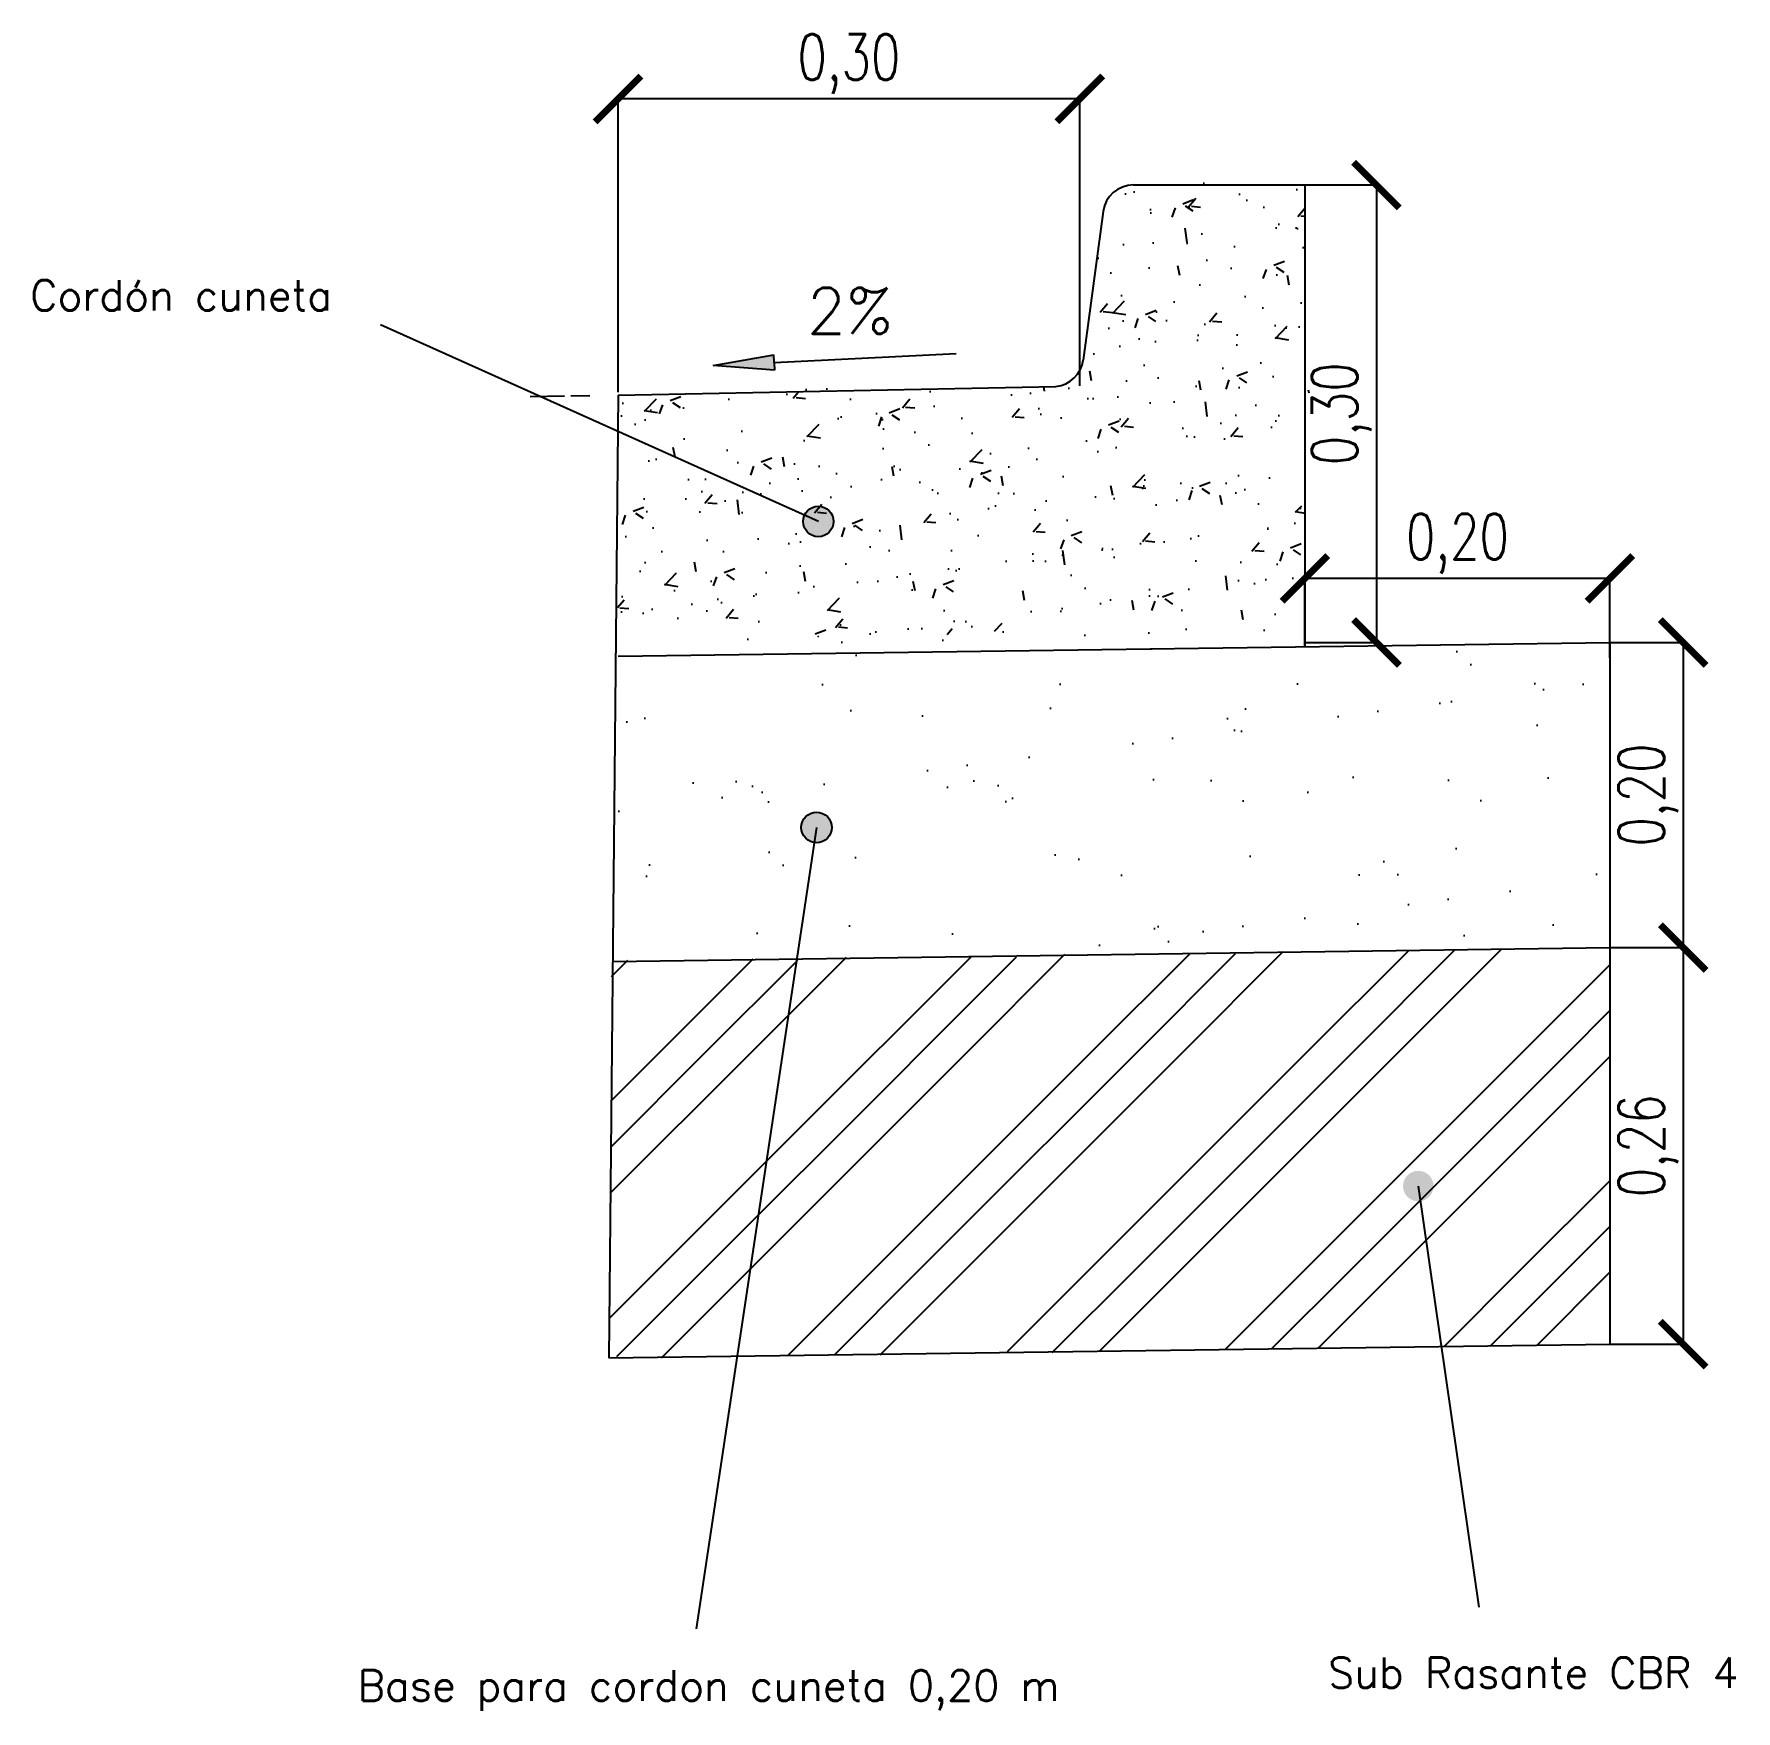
# Model space of a CAD drawing. Header units: metres. Extents: x 2615496 to 2632651, y 4927671 to 4929056.
# Drawn here: x 2629385.169 to 2629386.285, y 4928248.508 to 4928249.608 of the extents above; entities that cross this region are included whole.
import ezdxf

# ---------------------------------------------------------------- set-up
doc = ezdxf.new("R2010")
doc.units = ezdxf.units.M
doc.header["$MEASUREMENT"] = 0
doc.linetypes.add('CENTRO2', pattern=[0.8999999999999999, 0.6, -0.1, 0.1, -0.1])
for name, color, linetype in [('Detalle Hach detalle', 131, 'Continuous'), ('Detalle Separacion', 160, 'Continuous'), ('Detalle Texto', 51, 'Continuous'), ('Vereda', 3, 'Continuous')]:
    doc.layers.add(name, color=color, linetype=linetype)
doc.styles.add('ROMANS', font='romans.shx', dxfattribs={"width": 0.75})
doc.styles.get("Standard").update_dxf_attribs({"font": 'CALIBRI.TTF'})
doc.dimstyles.new('cotas urbano', dxfattribs={"dimtxt": 0.03, "dimasz": 0.03, "dimexe": 0, "dimexo": 0, "dimgap": 0.005, "dimtad": 1, "dimzin": 0, "dimtxsty": 'ROMANS', "dimblk": 'ARCHTICK', "dimcen": 1, "dimclrd": 256, "dimclre": 256, "dimclrt": 256, "dimaunit": 1, "dimadec": 3, "dimazin": 0, "dimtfac": 1, "dimtix": 1, "dimtmove": 0, "dimatfit": 3, "dimldrblk": 'OBLIQUE', "dimfxl": 0, "dimlwd": -1, "dimlwe": -1, "dimarcsym": 0})
pattern_1 = [(45, (-8.806337573565543, -8.281429052352905), (0.1414213562373095, -8.881784197001253e-18), [0.2]), (45, (-8.776337573565542, -8.281429052352905), (0.1414213562373095, -8.881784197001253e-18), [0.2]), (45, (-8.746337573565544, -8.281429052352905), (0.1414213562373095, -8.881784197001253e-18), [0.2])]

msp = doc.modelspace()

# ---------------------------------------------------------------- texts
at = {"layer": 'Detalle Texto'}
for s, width, insert, char_height, attachment_point in [('{\\Fromans|c0;Cordón cuneta}', 0.3355792425718391, (2629385.166656188, 4928249.446184136), 0.02, 1), ('{\\Fromans|c0;2%}', 0.07193687516519276, (2629385.675905911, 4928249.441058764), 0.03, 1), ('{\\Fromans|c0;Sub Rasante CBR 4}', 0.8584807060105959, (2629386.017688327, 4928248.543154749), 0.02, 1), ('{\\Fromans|c0;Base para cordon cuneta 0,20 m}', 0.8584807060105959, (2629385.841637257, 4928248.53469957), 0.02, 3)]:
    msp.add_mtext_dynamic_manual_height_columns(s, width=width, gutter_width=12.5, heights=[0], dxfattribs=dict(at, insert=insert, char_height=char_height, attachment_point=attachment_point))

# ---------------------------------------------------------------- blocks, each defined once
blk = doc.blocks.new('_ArchTick')
at = {"color": 0, "linetype": 'ByBlock', "const_width": 0.15}
blk.add_lwpolyline([(-0.5, -0.5), (0.5, 0.5)], dxfattribs=at)
blk = doc.blocks.new('*D57')
at = {"layer": 'Defpoints', "color": 0}
for p in [(2629386.202494643, 4928249.208577172), (2629386.202494643, 4928249.008577172), (2629386.250518469, 4928249.008577172)]:
    blk.add_point(p, dxfattribs=at)
at = {"layer": 'Detalle Texto'}
for p, q in [((2629386.202494643, 4928249.208577172), (2629386.250518469, 4928249.208577172)), ((2629386.250518469, 4928249.208577172), (2629386.250518469, 4928249.008577172)), ((2629386.202494643, 4928249.008577172), (2629386.250518469, 4928249.008577172))]:
    blk.add_line(p, q, dxfattribs=at)
at = {"layer": 'Detalle Texto', "xscale": 0.03, "yscale": 0.03, "zscale": 0.03}
for p, rotation in [((2629386.250518469, 4928249.208577172), 90), ((2629386.250518469, 4928249.008577172), 270)]:
    blk.add_blockref('_ArchTick', p, dxfattribs=dict(at, rotation=rotation))
at = {"layer": 'Detalle Texto', "insert": (2629386.227661325, 4928249.108577173), "char_height": 0.03, "attachment_point": 5, "rotation": 90, "style": 'ROMANS'}
blk.add_mtext('0,20', dxfattribs=at)
blk = doc.blocks.new('_Oblique')
at = {"color": 0, "linetype": 'ByBlock', "lineweight": -2}
blk.add_line((-0.5, -0.5), (0.5, 0.5), dxfattribs=at)
blk = doc.blocks.new('*D48')
at = {"layer": 'Defpoints', "color": 0}
for p in [(2629386.002494643, 4928249.25063363), (2629386.002494643, 4928249.205807217), (2629386.202494643, 4928249.198577172)]:
    blk.add_point(p, dxfattribs=at)
at = {"layer": 'Detalle Texto'}
for p, q in [((2629386.002494643, 4928249.205807217), (2629386.002494643, 4928249.25063363)), ((2629386.202494643, 4928249.25063363), (2629386.002494643, 4928249.25063363)), ((2629386.202494643, 4928249.198577172), (2629386.202494643, 4928249.25063363))]:
    blk.add_line(p, q, dxfattribs=at)
at = {"layer": 'Detalle Texto', "xscale": 0.03, "yscale": 0.03, "zscale": 0.03, "rotation": 180}
blk.add_blockref('_ArchTick', (2629386.002494643, 4928249.25063363), dxfattribs=at)
at = {"layer": 'Detalle Texto', "xscale": 0.03, "yscale": 0.03, "zscale": 0.03}
blk.add_blockref('_ArchTick', (2629386.202494643, 4928249.25063363), dxfattribs=at)
at = {"layer": 'Detalle Texto', "insert": (2629386.102494643, 4928249.273490773), "char_height": 0.03, "attachment_point": 5, "style": 'ROMANS'}
blk.add_mtext('0,20', dxfattribs=at)
blk = doc.blocks.new('*D58')
at = {"layer": 'Defpoints', "color": 0}
for p in [(2629386.002494643, 4928249.508577172), (2629386.002494643, 4928249.208577172), (2629386.049401566, 4928249.208577172)]:
    blk.add_point(p, dxfattribs=at)
at = {"layer": 'Detalle Texto'}
for p, q in [((2629386.002494643, 4928249.508577172), (2629386.049401566, 4928249.508577172)), ((2629386.049401566, 4928249.508577172), (2629386.049401566, 4928249.208577172)), ((2629386.002494643, 4928249.208577172), (2629386.049401566, 4928249.208577172))]:
    blk.add_line(p, q, dxfattribs=at)
at = {"layer": 'Detalle Texto', "xscale": 0.03, "yscale": 0.03, "zscale": 0.03}
for p, rotation in [((2629386.049401566, 4928249.508577172), 90), ((2629386.049401566, 4928249.208577172), 270)]:
    blk.add_blockref('_ArchTick', p, dxfattribs=dict(at, rotation=rotation))
at = {"layer": 'Detalle Texto', "insert": (2629386.026544423, 4928249.358577173), "char_height": 0.03, "attachment_point": 5, "rotation": 90, "style": 'ROMANS'}
blk.add_mtext('0,30', dxfattribs=at)
blk = doc.blocks.new('*D49')
at = {"layer": 'Defpoints', "color": 0}
for p in [(2629386.202494643, 4928249.008577172), (2629386.202494643, 4928248.748577172), (2629386.250518469, 4928248.748577172)]:
    blk.add_point(p, dxfattribs=at)
at = {"layer": 'Detalle Texto'}
for p, q in [((2629386.202494643, 4928249.008577172), (2629386.250518469, 4928249.008577172)), ((2629386.250518469, 4928249.008577172), (2629386.250518469, 4928248.748577172)), ((2629386.202494643, 4928248.748577172), (2629386.250518469, 4928248.748577172))]:
    blk.add_line(p, q, dxfattribs=at)
at = {"layer": 'Detalle Texto', "xscale": 0.03, "yscale": 0.03, "zscale": 0.03}
for p, rotation in [((2629386.250518469, 4928249.008577172), 90), ((2629386.250518469, 4928248.748577172), 270)]:
    blk.add_blockref('_ArchTick', p, dxfattribs=dict(at, rotation=rotation))
at = {"layer": 'Detalle Texto', "insert": (2629386.227661325, 4928248.878577173), "char_height": 0.03, "attachment_point": 5, "rotation": 90, "style": 'ROMANS'}
blk.add_mtext('0,26', dxfattribs=at)
blk = doc.blocks.new('*D50')
at = {"layer": 'Defpoints', "color": 0}
for p in [(2629385.552111944, 4928249.565015888), (2629385.854928145, 4928249.376828435), (2629385.552111944, 4928249.37277211)]:
    blk.add_point(p, dxfattribs=at)
at = {"layer": 'Detalle Texto'}
for p, q in [((2629385.552111944, 4928249.37277211), (2629385.552111944, 4928249.565015888)), ((2629385.854928145, 4928249.565015888), (2629385.552111944, 4928249.565015888)), ((2629385.854928145, 4928249.376828435), (2629385.854928145, 4928249.565015888))]:
    blk.add_line(p, q, dxfattribs=at)
at = {"layer": 'Detalle Texto', "xscale": 0.03, "yscale": 0.03, "zscale": 0.03, "rotation": 180}
blk.add_blockref('_ArchTick', (2629385.552111944, 4928249.565015888), dxfattribs=at)
at = {"layer": 'Detalle Texto', "xscale": 0.03, "yscale": 0.03, "zscale": 0.03}
blk.add_blockref('_ArchTick', (2629385.854928145, 4928249.565015888), dxfattribs=at)
at = {"layer": 'Detalle Texto', "insert": (2629385.703520045, 4928249.58787303), "char_height": 0.03, "attachment_point": 5, "style": 'ROMANS'}
blk.add_mtext('0,30', dxfattribs=at)

# ---------------------------------------------------------------- dimensions: what is measured, and where the dimension line sits
at = {"layer": 'Detalle Texto'}
dim = msp.add_linear_dim(base=(2629385.552111944, 4928249.565015888), p1=(2629385.854928145, 4928249.376828435), p2=(2629385.552111944, 4928249.37277211), angle=180, dimstyle='cotas urbano', dxfattribs=at)
dim.commit()
dim.dimension.update_dxf_attribs({"geometry": '*D50', "text_midpoint": (2629385.703520045, 4928249.565015888), "dimtype": 160})
for base, p1, p2, angle, picture, middle in [((2629386.049401566, 4928249.208577172), (2629386.002494643, 4928249.508577172), (2629386.002494643, 4928249.208577172), 90, '*D58', (2629386.026544423, 4928249.358577173)), ((2629386.002494643, 4928249.25063363), (2629386.202494643, 4928249.198577172), (2629386.002494643, 4928249.205807217), 180, '*D48', (2629386.102494643, 4928249.273490773)), ((2629386.250518469, 4928249.008577172), (2629386.202494643, 4928249.208577172), (2629386.202494643, 4928249.008577172), 90, '*D57', (2629386.227661325, 4928249.108577173)), ((2629386.250518469, 4928248.748577172), (2629386.202494643, 4928249.008577172), (2629386.202494643, 4928248.748577172), 90, '*D49', (2629386.227661325, 4928248.878577173))]:
    dim = msp.add_linear_dim(base=base, p1=p1, p2=p2, angle=angle, dimstyle='cotas urbano', dxfattribs=at)
    dim.commit()
    dim.dimension.update_dxf_attribs({"geometry": picture, "text_midpoint": middle})

# ---------------------------------------------------------------- hatches: boundary and pattern name
at = {"layer": 'Detalle Hach detalle'}
h = msp.add_hatch(dxfattribs=at)
h.set_pattern_fill('AR-SAND', color=256, scale=0.05, style=0)
h.set_pattern_definition([(37.50000000000001, (-8.806337573565543, -8.281429052352905), (-0.003149667905480408, 0.09634118845065794), [0, -0.07600000000000001, 0, -0.085, 0, -0.08125]), (7.499999999999999, (-8.806337573565543, -8.281429052352905), (0.08848883526338636, 0.141107303261487), [0, -0.041, 0, -0.0685, 0, -0.02625]), (327.5, (-8.867837573565541, -8.281429052352905), (0.1557070930875748, 0.0002829526768482471), [0, -0.025, 0, -0.09000000000000001, 0, -0.1175]), (317.5, (-8.867837573565541, -8.281429052352905), (0.1503063302286147, 0.04388377824671247), [0, -0.0125, 0, -0.059, 0, -0.0675])])
h.paths.add_polyline_path([(2629386.002532998, 4928249.205807748), (2629386.002494643, 4928249.508577172), (2629385.890004971, 4928249.508577172), (2629385.880859981, 4928249.506363941), (2629385.874058346, 4928249.500648011), (2629385.870180413, 4928249.491220446), (2629385.857134848, 4928249.39377728), (2629385.854928145, 4928249.386962216), (2629385.853729005, 4928249.385008724), (2629385.847378915, 4928249.379149644), (2629385.839262629, 4928249.376526556), (2629385.552111944, 4928249.370772109), (2629385.548614072, 4928248.999521075), (2629385.711077108, 4928249.001771151), (2629385.685485238, 4928249.077868043, -0.5127620644818663), (2629385.67229761, 4928249.087346388, -1), (2629385.69229761, 4928249.087346388, -0.3220849775109992), (2629385.685485238, 4928249.077868043), (2629385.711077108, 4928249.001771151), (2629386.202494643, 4928249.008577172), (2629386.202494643, 4928249.208577172)])
h = msp.add_hatch(dxfattribs=at)
h.set_pattern_fill('AR-CONC', color=256, scale=0.01, style=0)
h.set_pattern_definition([(49.99999999999999, (-8.806337573565543, -8.281429052352905), (0.07172601826007535, -0.006275213498259511), [0.0075, -0.0825]), (355, (-8.806337573565543, -8.281429052352905), (-0.0138751333613, 0.07521921337000119), [0.006, -0.066]), (100.4514, (-8.800360405565542, -8.281951986352905), (0.05785093817140216, 0.06894395420609536), [0.006374019000000001, -0.0701142112]), (46.18420000000002, (-8.806337573565543, -8.261429052352906), (0.1067241048625645, -0.01655190143290181), [0.01124999999999999, -0.1237499999999999]), (96.6356, (-8.797443899065541, -8.262808383052906), (0.09346627055487033, 0.09741178709004418), [0.0095610288, -0.1051713]), (351.1842, (-8.806337573565543, -8.261429052352906), (0.09346619451336272, 0.09741186009253246), [0.009000000000000001, -0.099]), (21, (-8.796337573565543, -8.266429052352905), (0.05969070521184617, -0.04026188906653388), [0.0075, -0.0825]), (326.0000000000001, (-8.796337573565543, -8.266429052352905), (0.02433153319215817, 0.0725150045046853), [0.006, -0.066]), (71.4514, (-8.791363350265541, -8.269784212952906), (0.084022262858149, 0.03225304967099524), [0.006374019000000001, -0.0701142112]), (37.50000000000001, (-8.806337573565543, -8.281429052352905), (0.001215985531729067, 0.03328938538313115), [0, -0.0652, 0, -0.067, 0, -0.06625]), (7.499999999999999, (-8.806337573565543, -8.281429052352905), (0.02630695374421486, 0.03944117118823603), [0, -0.0382, 0, -0.0637, 0, -0.02525]), (327.5, (-8.828637573565544, -8.281429052352905), (0.0533822436172409, -0.002255487173437976), [0, -0.025, 0, -0.078, 0, -0.1035]), (317.5, (-8.838637573565542, -8.281429052352905), (0.05831861693423862, 0.01001049823323177), [0, -0.0325, 0, -0.0518, 0, -0.0735])])
h.paths.add_polyline_path([(2629386.002494643, 4928249.508577172), (2629385.890004971, 4928249.508577172), (2629385.880859981, 4928249.506363941), (2629385.874058346, 4928249.500648011), (2629385.870180413, 4928249.491220446), (2629385.857134848, 4928249.39377728, -0.3481232529156167), (2629385.839262629, 4928249.376526556), (2629385.552111944, 4928249.370772109), (2629385.550635664, 4928249.214085303), (2629386.002494643, 4928249.214085303)])
h = msp.add_hatch(dxfattribs=at)
h.set_pattern_fill('GOST_GROUND', color=256, scale=0.01, style=0)
h.set_pattern_definition(pattern_1)
h.paths.add_polyline_path([(2629385.711077108, 4928249.001771151), (2629385.798111381, 4928248.742976556), (2629386.202494643, 4928248.748577172), (2629386.202494643, 4928249.008577172)])
h = msp.add_hatch(dxfattribs=at)
h.set_pattern_fill('GOST_GROUND', color=256, scale=0.01, style=0)
h.set_pattern_definition(pattern_1)
h.paths.add_polyline_path([(2629385.711077108, 4928249.001771151), (2629385.548614072, 4928248.999521075), (2629385.54616407, 4928248.739487143), (2629385.798111381, 4928248.742976556)])
at = {"layer": 'Detalle Texto'}
for points in [[(2629385.654562492, 4928249.392162595), (2629385.654312804, 4928249.397156357), (2629385.614612399, 4928249.390165091), (2629385.65481218, 4928249.387168833)], [(2629385.67346712, 4928249.287970447, -1), (2629385.69346712, 4928249.287970447, -1)], [(2629385.67229761, 4928249.087346388, -1), (2629385.69229761, 4928249.087346388, -1)], [(2629386.086821096, 4928248.852194309, 1), (2629386.066821096, 4928248.852194309, 1)]]:
    msp.add_hatch(color=256, dxfattribs=at).paths.add_polyline_path(points)

# ---------------------------------------------------------------- linework, layer by layer
at = {"layer": 'Detalle Separacion'}
for p, q in [((2629385.890004971, 4928249.508577172), (2629386.002494643, 4928249.508577172)), ((2629386.002494643, 4928249.508577172), (2629386.002494643, 4928249.208577172)), ((2629385.870180413, 4928249.491220446), (2629385.857136267, 4928249.393787902)), ((2629385.517098448, 4928249.370082817), (2629385.494476752, 4928249.369630351)), ((2629385.533575957, 4928249.370412391), (2629385.521209392, 4928249.370165042)), ((2629385.552112048, 4928249.370783138), (2629385.54616407, 4928248.739487143)), ((2629385.552112048, 4928249.370783138), (2629385.839262629, 4928249.376526556)), ((2629385.552111944, 4928249.19956952), (2629386.202494643, 4928249.208577172)), ((2629385.548614072, 4928248.999521075), (2629386.202494643, 4928249.008577172)), ((2629385.54616407, 4928248.739487143), (2629386.202494643, 4928248.748577172))]:
    msp.add_line(p, q, dxfattribs=at)
at = {"layer": 'Detalle Separacion', "linetype": 'CENTRO2'}
for p, q in [((2629386.002494643, 4928249.508577172), (2629386.002532999, 4928249.205797318)), ((2629386.202494643, 4928249.208577172), (2629386.202494643, 4928248.748577172))]:
    msp.add_line(p, q, dxfattribs=at)
at = {"layer": 'Detalle Separacion'}
for centre, start, end in [((2629385.890004971, 4928249.488577172), 90, 172.4053566239246), ((2629385.837311709, 4928249.396431176), 275.5978752959139, 352.4053566239246)]:
    msp.add_arc(centre, 0.02, start, end, dxfattribs=at)
at = {"layer": 'Detalle Texto'}
for p, q in [((2629385.68346712, 4928249.287970447), (2629385.396287226, 4928249.416953775)), ((2629385.614612399, 4928249.390165091), (2629385.654312804, 4928249.397156357)), ((2629385.65481218, 4928249.387168833), (2629385.614612399, 4928249.390165091)), ((2629385.654562492, 4928249.392162595), (2629385.654312804, 4928249.397156357)), ((2629385.654562492, 4928249.392162595), (2629385.773820811, 4928249.398125511)), ((2629385.654562492, 4928249.392162595), (2629385.65481218, 4928249.387168833)), ((2629385.68229761, 4928249.087346388), (2629385.603413033, 4928248.56197659)), ((2629386.076821096, 4928248.852194309), (2629386.116528167, 4928248.576061578))]:
    msp.add_line(p, q, dxfattribs=at)
for centre in [(2629385.68346712, 4928249.287970447), (2629385.68229761, 4928249.087346388)]:
    msp.add_circle(centre, 0.01, dxfattribs=at)
at = {"layer": 'Vereda'}
msp.add_circle((2629366.207845023, 4928258.298537436), 68.12023471482098, dxfattribs=at)

msp.set_redraw_order([(e.dxf.handle, doc.entitydb.next_handle()) for e in msp.query("TEXT MTEXT ATTDEF DIMENSION ARC_DIMENSION")])  # texts and dimensions are drawn at this point

doc.saveas('drawing.dxf')
